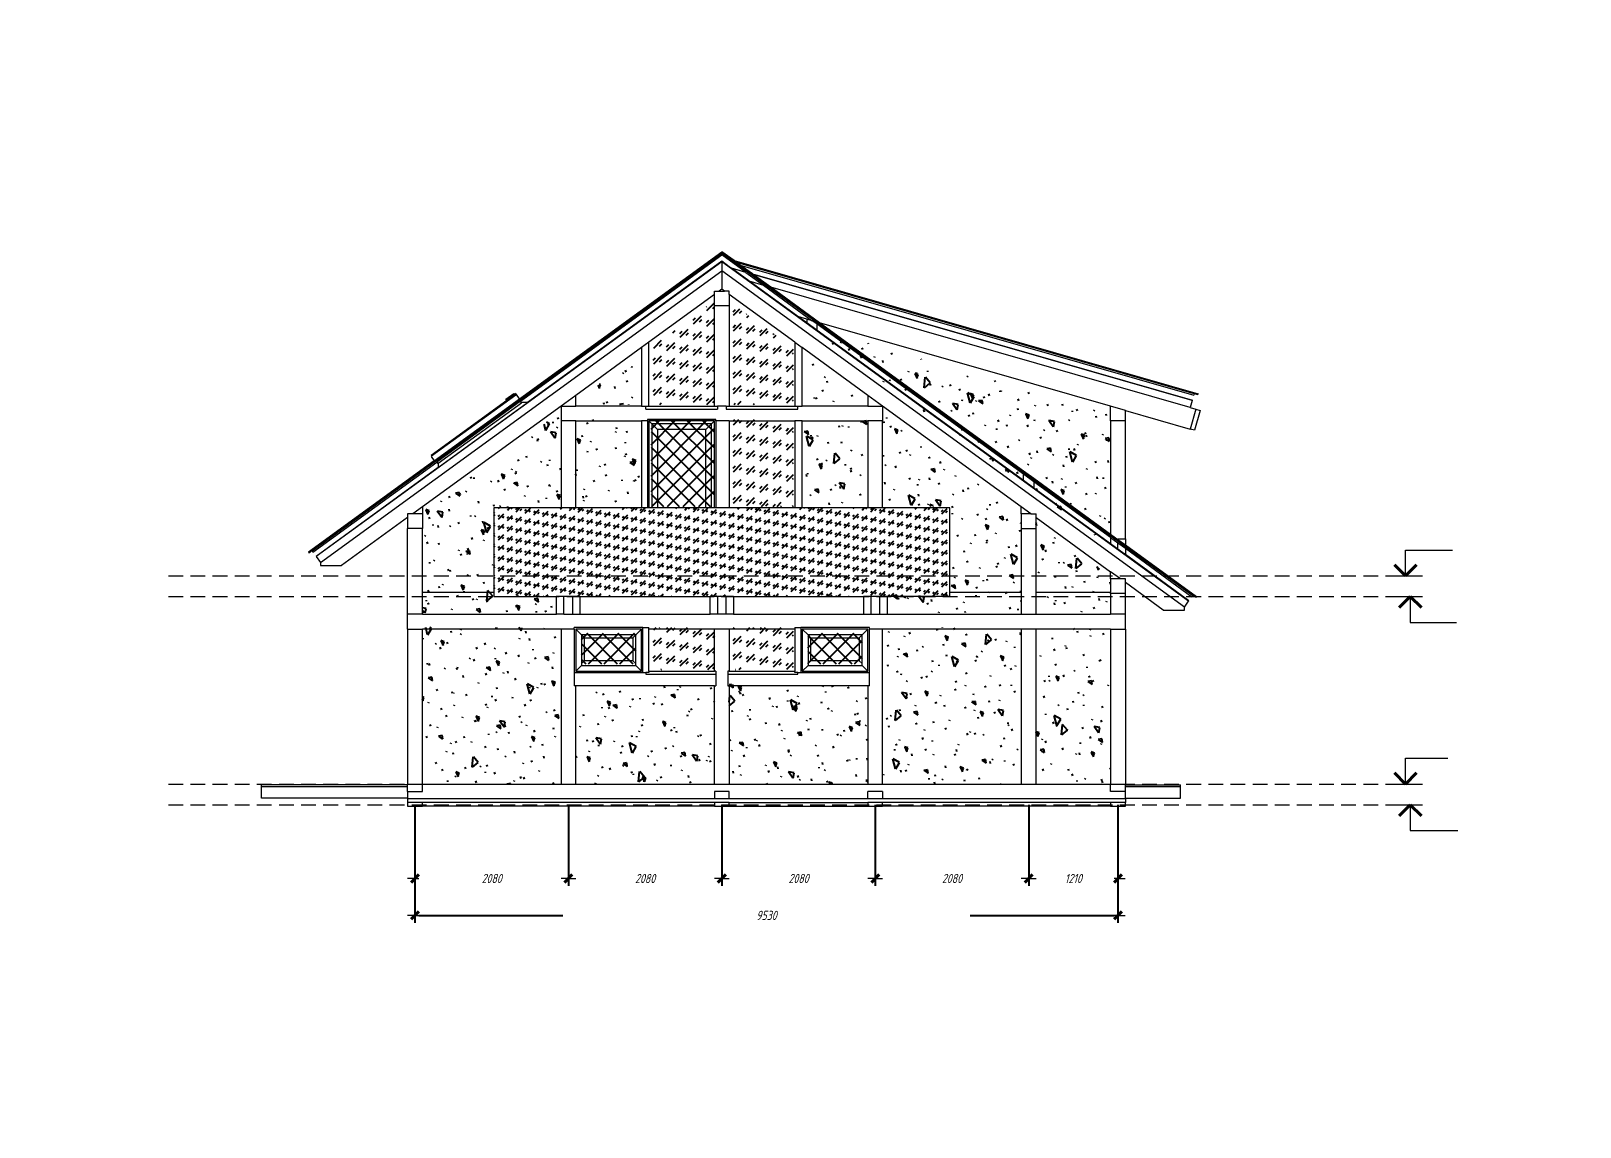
# Model space of a CAD drawing. Header units: millimetres. Extents: x 0 to 6720, y 0 to 297.
# Drawn here: x 3780 to 4200, y 0 to 297 of the extents above; entities that cross this region are included whole.
import ezdxf

# ---------------------------------------------------------------- set-up
doc = ezdxf.new("R2010")
doc.units = ezdxf.units.MM
for name, pattern in [('K5LT32768', [0]), ('K5LT_BASIC', [0]), ('K5LT_DASHED', [6, 4, -2]), ('K5LT_THIN', [0])]:
    doc.linetypes.add(name, pattern=pattern)
doc.layers.add('Системный слой', color=7, linetype='Continuous')
doc.styles.add('KDIMTEXTSTYLE', font='GOST_AU.SHX', dxfattribs={"width": 0.96, "oblique": 15, "height": 5})
doc.styles.add('KTEXTSTYLE', font='GOST_AU.SHX', dxfattribs={"width": 0.96, "height": 5})
doc.dimstyles.new('KDIMSTYLE (0.02)', dxfattribs={"dimtxt": 5, "dimasz": 1, "dimexe": 2, "dimexo": 0, "dimgap": 1, "dimtad": 1, "dimlfac": 50, "dimtxsty": 'KDIMTEXTSTYLE', "dimsah": 1, "dimcen": 0, "dimdle": 1, "dimadec": 0, "dimazin": 0, "dimtfac": 0.667, "dimtmove": 0, "dimatfit": 3, "dimfxl": 0, "dimtvp": 1, "dimtolj": 1, "dimtzin": 0, "dimarcsym": 0})

msp = doc.modelspace()

# ---------------------------------------------------------------- blocks, each defined once
blk = doc.blocks.new('U59')
at = {"layer": 'Системный слой', "color": 7, "linetype": 'K5LT32768', "lineweight": 18}
for p, q in [((3856.17, 156.18), (3967.32, 236.93)), ((3856.23, 156.1), (3967.32, 236.81)), ((3912.48, 197.34), (3967.32, 237.18)), ((3912.73, 196.65), (3967.32, 236.32)), ((3967.32, 237.18), (3967.32, 236.93)), ((3970.62, 234.78), (3967.32, 237.18)), ((3967.32, 236.93), (3967.32, 236.81)), ((4095.07, 144.12), (3967.32, 236.93)), ((3967.32, 236.81), (4095.01, 144.04)), ((3967.32, 236.81), (3967.32, 236.32)), ((3973.62, 231.74), (3967.32, 236.32)), ((3967.32, 234.46), (3857.34, 154.56)), ((3858.52, 152.94), (3967.32, 231.99)), ((3967.32, 234.59), (3914.6, 196.29)), ((3967.32, 234.59), (3967.32, 234.46)), ((3969.69, 232.86), (3967.32, 234.59)), ((3967.32, 234.46), (3967.32, 231.99)), ((4093.89, 142.5), (3967.32, 234.46)), ((3967.32, 231.99), (3967.32, 227.05)), ((4092.72, 140.88), (3967.32, 231.99)), ((3969.69, 232.86), (3973.62, 231.74)), ((3969.92, 232.69), (3969.69, 232.86)), ((3973.86, 231.56), (3969.92, 232.69)), ((3974.65, 229.26), (3969.92, 232.69)), ((3970.62, 234.78), (4096.44, 198.7)), ((3971.1, 234.44), (3970.62, 234.78)), ((3971.1, 234.44), (4095.42, 198.79)), ((3971.33, 234.27), (3971.1, 234.44)), ((4095.39, 198.69), (3971.33, 234.27)), ((3972.28, 233.58), (3971.33, 234.27)), ((3972.28, 233.58), (4095.28, 198.31)), ((3975.59, 231.17), (3972.28, 233.58)), ((3973.62, 231.74), (3973.86, 231.56)), ((3973.86, 231.56), (3978.59, 228.13)), ((3975.59, 231.17), (4094.9, 196.96)), ((3975.83, 231), (3975.59, 231.17)), ((3967.32, 227.05), (3966.62, 226.54)), ((3968.01, 226.54), (3967.32, 227.05)), ((3974.65, 229.26), (3978.59, 228.13)), ((3987.9, 219.63), (3974.65, 229.26)), ((4094.87, 196.86), (3975.83, 231)), ((3980.56, 227.56), (3975.83, 231)), ((3978.59, 228.13), (3991.84, 218.5)), ((3993.8, 217.94), (3980.56, 227.56)), ((4094.32, 194.94), (3980.56, 227.56)), ((3965.32, 225.59), (3947.52, 212.66)), ((3965.32, 225.59), (3965.32, 226.54)), ((3965.32, 226.54), (3966.62, 226.54)), ((3965.32, 222.54), (3965.32, 225.59)), ((3966.62, 226.54), (3968.01, 226.54)), ((3969.32, 226.54), (3968.01, 226.54)), ((3969.32, 225.59), (3969.32, 226.54)), ((3987.12, 212.66), (3969.32, 225.59)), ((3969.32, 225.59), (3969.32, 222.54)), ((3965.32, 195.34), (3965.32, 222.54)), ((3969.32, 222.54), (3965.32, 222.54)), ((3969.32, 222.54), (3969.32, 195.34)), ((3990.32, 218.94), (3987.9, 219.63)), ((3990.32, 217.88), (3987.9, 219.63)), ((3990.32, 218.94), (3990.32, 217.88)), ((3991.84, 218.5), (3990.32, 218.94)), ((3993.12, 217.57), (3991.84, 218.5)), ((3993.12, 215.84), (3990.32, 217.88)), ((3993.12, 215.84), (3993.12, 217.57)), ((4049.12, 176.89), (3993.12, 217.57)), ((4049.12, 175.15), (3993.12, 215.84)), ((4049.12, 202.08), (3993.8, 217.94)), ((4049.12, 177.75), (3993.8, 217.94)), ((3945.52, 211.21), (3927.72, 198.27)), ((3947.52, 212.66), (3945.52, 211.21)), ((3945.52, 211.21), (3945.52, 195.34)), ((3947.52, 195.34), (3947.52, 212.66)), ((3987.12, 212.66), (3987.12, 195.34)), ((3987.12, 212.66), (3989.12, 211.21)), ((3989.12, 195.34), (3989.12, 211.21)), ((4006.92, 198.27), (3989.12, 211.21)), ((4051.92, 201.27), (4049.12, 202.08)), ((3888.63, 181.84), (3911.44, 198.42)), ((3908.76, 197.21), (3910.93, 198.78)), ((3911.33, 198.58), (3909, 196.89)), ((3910.93, 198.78), (3911.05, 198.62)), ((3911.05, 198.62), (3911.37, 198.86)), ((3911.33, 198.58), (3911.49, 198.7)), ((3911.44, 198.42), (3911.33, 198.58)), ((3911.37, 198.86), (3911.49, 198.7)), ((3911.47, 198.38), (3911.44, 198.42)), ((3911.63, 198.5), (3911.47, 198.38)), ((3911.49, 198.7), (3911.63, 198.5)), ((3912.48, 197.34), (3911.63, 198.5)), ((3927.72, 198.27), (3923.72, 195.37)), ((3927.72, 195.34), (3927.72, 198.27)), ((4010.92, 195.37), (4006.92, 198.27)), ((4006.92, 198.27), (4006.92, 195.34)), ((4072.72, 195.31), (4051.92, 201.27)), ((4095.39, 198.69), (4095.28, 198.31)), ((4095.42, 198.79), (4095.39, 198.69)), ((4095.42, 198.79), (4096.38, 198.51)), ((4096.44, 198.7), (4096.38, 198.51)), ((3923.72, 195.37), (3886.12, 168.05)), ((3909, 196.89), (3888.51, 182)), ((3889.34, 180.53), (3912.48, 197.34)), ((3912.73, 196.65), (3890.07, 180.19)), ((3890.43, 178.72), (3914.6, 196.29)), ((3890.43, 179.88), (3913, 196.28)), ((3909, 196.89), (3908.76, 197.21)), ((3913, 196.28), (3912.73, 196.65)), ((3914.6, 196.29), (3913, 196.29)), ((3913, 196.29), (3913, 196.28)), ((3923.72, 195.37), (3923.72, 195.34)), ((3923.72, 195.34), (3927.72, 195.34)), ((3923.72, 195.34), (3923.72, 191.34)), ((3945.52, 195.34), (3927.72, 195.34)), ((3945.52, 195.34), (3946.72, 195.34)), ((3946.72, 194.54), (3946.72, 195.34)), ((3946.72, 195.34), (3947.52, 195.34)), ((3946.72, 194.54), (3966.12, 194.54)), ((3947.52, 195.34), (3965.32, 195.34)), ((3965.32, 195.34), (3966.12, 195.34)), ((3968.52, 195.34), (3966.12, 195.34)), ((3966.12, 195.34), (3966.12, 194.54)), ((3968.52, 195.34), (3968.52, 194.54)), ((3968.52, 195.34), (3969.32, 195.34)), ((3968.52, 194.54), (3987.92, 194.54)), ((3969.32, 195.34), (3987.12, 195.34)), ((3987.12, 195.34), (3987.92, 195.34)), ((3987.92, 194.54), (3987.92, 195.34)), ((3987.92, 195.34), (3989.12, 195.34)), ((4006.92, 195.34), (3989.12, 195.34)), ((4006.92, 195.34), (4010.92, 195.34)), ((4010.92, 195.34), (4010.92, 195.37)), ((4048.52, 168.05), (4010.92, 195.37)), ((4010.92, 195.34), (4010.92, 191.34)), ((4072.72, 191.34), (4072.72, 195.31)), ((4076.72, 194.16), (4072.72, 195.31)), ((4076.72, 194.16), (4094.32, 189.12)), ((4076.72, 191.34), (4076.72, 194.16)), ((4094.87, 196.86), (4094.32, 194.94)), ((4094.32, 194.94), (4095.86, 194.5)), ((4095.86, 194.5), (4094.32, 189.12)), ((4094.9, 196.96), (4094.87, 196.86)), ((4097.01, 194.17), (4095.47, 188.79)), ((4095.86, 194.5), (4097.01, 194.17)), ((3927.72, 191.34), (3923.72, 191.34)), ((3923.72, 191.34), (3923.72, 167.74)), ((3927.72, 167.74), (3927.72, 191.34)), ((3927.72, 191.34), (3945.52, 191.34)), ((3945.52, 191.34), (3945.52, 167.74)), ((3947.12, 191.34), (3945.52, 191.34)), ((3965.72, 191.74), (3947.12, 191.74)), ((3947.12, 191.74), (3947.12, 191.34)), ((3947.12, 191.34), (3947.12, 167.74)), ((3965.32, 191.34), (3947.52, 191.34)), ((3947.52, 191.34), (3947.52, 167.74)), ((3947.52, 191.34), (3948.32, 190.54)), ((3949.88, 188.98), (3948.32, 190.54)), ((3964.52, 190.54), (3948.32, 190.54)), ((3948.32, 190.54), (3948.32, 167.74)), ((3962.96, 188.98), (3964.52, 190.54)), ((3965.32, 191.34), (3964.52, 190.54)), ((3964.52, 167.74), (3964.52, 190.54)), ((3965.32, 167.74), (3965.32, 191.34)), ((3965.72, 191.34), (3965.72, 191.74)), ((3965.72, 191.34), (3965.72, 167.74)), ((3969.32, 191.34), (3965.72, 191.34)), ((3969.32, 191.34), (3969.32, 167.74)), ((3969.32, 191.34), (3987.12, 191.34)), ((3989.12, 191.34), (3987.12, 191.34)), ((3987.12, 191.34), (3987.12, 167.74)), ((3989.12, 167.74), (3989.12, 191.34)), ((3989.12, 191.34), (4006.92, 191.34)), ((4010.92, 191.34), (4006.92, 191.34)), ((4006.92, 191.34), (4006.92, 167.74)), ((4010.92, 167.74), (4010.92, 191.34)), ((4072.72, 191.34), (4072.72, 160.6)), ((4076.72, 191.34), (4072.72, 191.34)), ((4076.72, 159.34), (4076.72, 191.34)), ((4095.47, 188.79), (4094.32, 189.12)), ((3962.96, 188.98), (3949.88, 188.98)), ((3949.88, 188.98), (3949.88, 167.74)), ((3962.96, 167.74), (3962.96, 188.98)), ((3888.65, 181.81), (3888.49, 181.69)), ((3888.49, 181.69), (3889.34, 180.53)), ((3888.51, 182), (3888.63, 181.84)), ((3888.65, 181.81), (3888.63, 181.84)), ((3889.34, 180.53), (3855.24, 155.75)), ((3856.46, 155.77), (3890.07, 180.19)), ((3890.43, 178.72), (3857.28, 154.64)), ((3890.07, 180.19), (3890.34, 179.82)), ((3890.34, 179.82), (3890.43, 179.88)), ((3890.43, 179.88), (3890.43, 178.72)), ((4051.92, 175.72), (4049.12, 177.75)), ((4049.12, 175.15), (4049.12, 176.89)), ((4051.92, 174.85), (4049.12, 176.89)), ((4051.92, 173.12), (4049.12, 175.15)), ((4072.72, 160.6), (4051.92, 175.72)), ((4051.92, 174.85), (4051.92, 173.12)), ((4072.72, 159.74), (4051.92, 174.85)), ((4072.72, 158.01), (4051.92, 173.12)), ((3886.12, 168.05), (3883.49, 166.14)), ((3886.12, 168.05), (3886.12, 166.14)), ((4048.52, 166.14), (4048.52, 168.05)), ((4051.14, 166.14), (4048.52, 168.05)), ((3882.12, 165.14), (3864.22, 152.14)), ((3883.49, 166.14), (3882.12, 166.14)), ((3882.12, 166.14), (3882.12, 165.14)), ((3882.12, 165.14), (3882.12, 162.14)), ((3886.12, 166.14), (3883.49, 166.14)), ((3886.12, 166.14), (3886.12, 162.14)), ((3905.52, 167.74), (3905.52, 144.94)), ((3923.72, 167.74), (3905.52, 167.74)), ((3927.72, 167.74), (3923.72, 167.74)), ((3945.52, 167.74), (3927.72, 167.74)), ((3947.12, 167.74), (3945.52, 167.74)), ((3947.52, 167.74), (3947.12, 167.74)), ((3948.32, 167.74), (3947.52, 167.74)), ((3949.88, 167.74), (3948.32, 167.74)), ((3962.96, 167.74), (3949.88, 167.74)), ((3964.52, 167.74), (3962.96, 167.74)), ((3965.32, 167.74), (3964.52, 167.74)), ((3965.72, 167.74), (3965.32, 167.74)), ((3969.32, 167.74), (3965.72, 167.74)), ((3987.12, 167.74), (3969.32, 167.74)), ((3989.12, 167.74), (3987.12, 167.74)), ((4006.92, 167.74), (3989.12, 167.74)), ((4010.92, 167.74), (4006.92, 167.74)), ((4029.12, 167.74), (4010.92, 167.74)), ((4029.12, 144.94), (4029.12, 167.74)), ((4051.14, 166.14), (4048.52, 166.14)), ((4048.52, 166.14), (4048.52, 162.14)), ((4051.14, 166.14), (4052.52, 166.14)), ((4052.52, 165.14), (4052.52, 166.14)), ((4052.52, 162.14), (4052.52, 165.14)), ((4052.52, 165.14), (4072.72, 150.47)), ((3886.12, 162.14), (3882.12, 162.14)), ((3882.12, 138.94), (3882.12, 162.14)), ((3886.12, 144.94), (3886.12, 162.14)), ((4048.52, 162.14), (4052.52, 162.14)), ((4048.52, 162.14), (4048.52, 144.94)), ((4052.52, 144.94), (4052.52, 162.14)), ((4074.72, 159.15), (4072.72, 160.6)), ((4072.72, 159.74), (4074.72, 158.29)), ((4072.72, 159.74), (4072.72, 158.01)), ((3855.24, 155.75), (3855.36, 155.59)), ((3855.36, 155.59), (3856.17, 156.18)), ((3856.17, 156.18), (3856.23, 156.1)), ((3856.23, 156.1), (3856.46, 155.77)), ((4074.72, 156.56), (4072.72, 158.01)), ((4074.72, 159.15), (4074.72, 159.34)), ((4074.72, 159.34), (4076.72, 159.34)), ((4076.72, 157.7), (4074.72, 159.15)), ((4074.72, 158.29), (4076.72, 156.83)), ((4074.72, 156.56), (4074.72, 158.29)), ((4076.39, 155.34), (4074.72, 156.56)), ((4076.72, 159.34), (4076.72, 157.7)), ((4096, 143.69), (4076.72, 157.7)), ((4076.72, 156.83), (4076.72, 155.34)), ((4076.72, 156.83), (4094.77, 143.71)), ((3857.28, 154.64), (3857.34, 154.56)), ((3857.34, 154.56), (3858.52, 152.94)), ((3858.52, 152.94), (3858.52, 152.14)), ((3858.52, 152.14), (3864.22, 152.14)), ((4076.72, 155.34), (4076.39, 155.34)), ((4076.72, 155.1), (4076.39, 155.34)), ((4076.72, 155.1), (4076.72, 155.34)), ((4093.95, 142.58), (4076.72, 155.1)), ((4072.72, 148.54), (4072.72, 150.47)), ((4075.37, 148.54), (4072.72, 150.47)), ((4075.37, 148.54), (4072.72, 148.54)), ((4072.72, 148.54), (4072.72, 144.94)), ((4076.72, 148.54), (4075.37, 148.54)), ((4076.72, 147.56), (4076.72, 148.54)), ((4087.01, 140.08), (4076.72, 147.56)), ((4076.72, 144.54), (4076.72, 147.56)), ((3886.12, 144.94), (3905.52, 144.94)), ((3886.12, 138.94), (3886.12, 144.94)), ((3905.52, 144.94), (3905.52, 143.74)), ((3905.52, 143.74), (3922.52, 143.74)), ((3922.52, 138.94), (3922.52, 143.74)), ((3924.52, 143.74), (3922.52, 143.74)), ((3924.52, 138.94), (3924.52, 143.74)), ((3926.92, 143.74), (3924.52, 143.74)), ((3926.92, 138.94), (3926.92, 143.74)), ((3928.92, 143.74), (3926.92, 143.74)), ((3928.92, 138.94), (3928.92, 143.74)), ((3928.92, 143.74), (3964.12, 143.74)), ((3964.12, 138.94), (3964.12, 143.74)), ((3966.12, 143.74), (3964.12, 143.74)), ((3966.12, 143.74), (3966.12, 138.94)), ((3968.52, 143.74), (3966.12, 143.74)), ((3968.52, 138.94), (3968.52, 143.74)), ((3970.52, 143.74), (3968.52, 143.74)), ((3970.52, 143.74), (3970.52, 138.94)), ((3970.52, 143.74), (4005.72, 143.74)), ((4005.72, 143.74), (4005.72, 138.94)), ((4007.72, 143.74), (4005.72, 143.74)), ((4007.72, 143.74), (4007.72, 138.94)), ((4010.12, 143.74), (4007.72, 143.74)), ((4010.12, 138.94), (4010.12, 143.74)), ((4012.12, 143.74), (4010.12, 143.74)), ((4012.12, 143.74), (4012.12, 138.94)), ((4029.12, 143.74), (4012.12, 143.74)), ((4029.12, 144.94), (4048.52, 144.94)), ((4029.12, 143.74), (4029.12, 144.94)), ((4048.52, 144.94), (4048.52, 138.94)), ((4052.52, 144.94), (4072.72, 144.94)), ((4052.52, 138.94), (4052.52, 144.94)), ((4072.72, 144.54), (4072.72, 144.94)), ((4072.72, 144.54), (4072.72, 138.94)), ((4076.72, 144.54), (4072.72, 144.54)), ((4076.72, 138.94), (4076.72, 144.54)), ((4094.77, 143.71), (4095.01, 144.04)), ((4095.01, 144.04), (4095.07, 144.12)), ((4095.88, 143.53), (4095.07, 144.12)), ((4095.88, 143.53), (4096, 143.69)), ((3886.12, 138.94), (3882.12, 138.94)), ((3882.12, 134.94), (3882.12, 138.94)), ((3886.12, 138.94), (3922.52, 138.94)), ((3924.52, 138.94), (3922.52, 138.94)), ((3924.52, 138.94), (3926.92, 138.94)), ((3926.92, 138.94), (3928.92, 138.94)), ((3928.92, 138.94), (3964.12, 138.94)), ((3966.12, 138.94), (3964.12, 138.94)), ((3968.52, 138.94), (3966.12, 138.94)), ((3970.52, 138.94), (3968.52, 138.94)), ((3970.52, 138.94), (4005.72, 138.94)), ((4005.72, 138.94), (4007.72, 138.94)), ((4007.72, 138.94), (4010.12, 138.94)), ((4010.12, 138.94), (4012.12, 138.94)), ((4012.12, 138.94), (4048.52, 138.94)), ((4048.52, 138.94), (4052.52, 138.94)), ((4052.52, 138.94), (4072.72, 138.94)), ((4076.72, 138.94), (4072.72, 138.94)), ((4076.72, 134.94), (4076.72, 138.94)), ((4087.01, 140.08), (4092.72, 140.08)), ((4092.72, 140.88), (4093.89, 142.5)), ((4092.72, 140.08), (4092.72, 140.88)), ((4093.89, 142.5), (4093.95, 142.58)), ((3882.12, 134.94), (3886.12, 134.94)), ((3882.12, 134.94), (3882.12, 92.94)), ((3886.12, 92.94), (3886.12, 134.94)), ((3923.72, 134.94), (3886.12, 134.94)), ((3927.32, 134.94), (3923.72, 134.94)), ((3923.72, 134.94), (3923.72, 92.94)), ((3927.32, 134.94), (3927.32, 135.34)), ((3945.92, 135.34), (3927.32, 135.34)), ((3927.32, 134.94), (3927.32, 123.14)), ((3945.52, 134.94), (3927.72, 134.94)), ((3927.72, 134.94), (3927.72, 123.54)), ((3929.28, 133.38), (3927.72, 134.94)), ((3943.96, 133.38), (3945.52, 134.94)), ((3945.52, 123.54), (3945.52, 134.94)), ((3945.92, 135.34), (3947.52, 135.34)), ((3945.92, 123.14), (3945.92, 135.34)), ((3947.52, 134.94), (3947.52, 135.34)), ((3947.52, 123.54), (3947.52, 134.94)), ((3965.32, 134.94), (3947.52, 134.94)), ((3965.32, 123.54), (3965.32, 134.94)), ((3969.32, 134.94), (3965.32, 134.94)), ((3969.32, 134.94), (3969.32, 123.54)), ((3987.12, 134.94), (3969.32, 134.94)), ((3987.12, 135.34), (3987.12, 134.94)), ((3987.12, 135.34), (3988.72, 135.34)), ((3987.12, 134.94), (3987.12, 123.54)), ((3988.72, 135.34), (3988.72, 123.14)), ((4007.32, 135.34), (3988.72, 135.34)), ((4006.92, 134.94), (3989.12, 134.94)), ((3989.12, 134.94), (3989.12, 123.54)), ((3990.68, 133.38), (3989.12, 134.94)), ((4005.36, 133.38), (4006.92, 134.94)), ((4006.92, 123.54), (4006.92, 134.94)), ((4007.32, 134.94), (4007.32, 135.34)), ((4010.92, 134.94), (4007.32, 134.94)), ((4007.32, 123.14), (4007.32, 134.94)), ((4010.92, 92.94), (4010.92, 134.94)), ((4048.52, 134.94), (4010.92, 134.94)), ((4052.52, 134.94), (4048.52, 134.94)), ((4048.52, 134.94), (4048.52, 92.94)), ((4052.52, 92.94), (4052.52, 134.94)), ((4072.72, 134.94), (4052.52, 134.94)), ((4072.72, 134.94), (4076.72, 134.94)), ((4072.72, 134.94), (4072.72, 92.94)), ((4076.72, 134.94), (4076.72, 92.94)), ((3943.96, 133.38), (3929.28, 133.38)), ((3929.28, 133.38), (3930.08, 132.58)), ((3929.28, 133.38), (3929.28, 125.56)), ((3930.08, 126.36), (3930.08, 132.58)), ((3930.08, 132.58), (3943.16, 132.58)), ((3943.96, 133.38), (3943.16, 132.58)), ((3943.16, 132.58), (3943.16, 126.36)), ((3943.96, 125.56), (3943.96, 133.38)), ((4005.36, 133.38), (3990.68, 133.38)), ((3990.68, 133.38), (3991.48, 132.58)), ((3990.68, 133.38), (3990.68, 125.56)), ((3991.48, 126.36), (3991.48, 132.58)), ((3991.48, 132.58), (4004.56, 132.58)), ((4005.36, 133.38), (4004.56, 132.58)), ((4004.56, 132.58), (4004.56, 126.36)), ((4005.36, 125.56), (4005.36, 133.38)), ((3929.28, 125.56), (3930.08, 126.36)), ((3943.16, 126.36), (3930.08, 126.36)), ((3943.96, 125.56), (3943.16, 126.36)), ((3990.68, 125.56), (3991.48, 126.36)), ((4004.56, 126.36), (3991.48, 126.36)), ((4005.36, 125.56), (4004.56, 126.36)), ((3927.32, 123.14), (3927.32, 119.54)), ((3927.32, 123.14), (3945.92, 123.14)), ((3929.28, 125.1), (3927.72, 123.54)), ((3927.72, 123.54), (3945.52, 123.54)), ((3929.28, 125.56), (3929.28, 125.1)), ((3929.28, 125.1), (3943.96, 125.1)), ((3943.96, 125.1), (3943.96, 125.56)), ((3943.96, 125.1), (3945.52, 123.54)), ((3945.92, 123.14), (3946.72, 123.14)), ((3946.72, 123.14), (3946.72, 122.74)), ((3947.52, 123.14), (3946.72, 123.14)), ((3946.72, 122.74), (3965.72, 122.74)), ((3947.52, 123.54), (3965.32, 123.54)), ((3947.52, 123.54), (3947.52, 123.14)), ((3965.72, 123.54), (3965.32, 123.54)), ((3965.72, 123.54), (3965.72, 122.74)), ((3965.72, 122.74), (3965.72, 119.54)), ((3969.32, 123.54), (3968.92, 123.54)), ((3968.92, 123.54), (3968.92, 122.74)), ((3968.92, 122.74), (3987.92, 122.74)), ((3968.92, 122.74), (3968.92, 119.54)), ((3969.32, 123.54), (3987.12, 123.54)), ((3987.12, 123.14), (3987.12, 123.54)), ((3987.92, 123.14), (3987.12, 123.14)), ((3987.92, 122.74), (3987.92, 123.14)), ((3987.92, 123.14), (3988.72, 123.14)), ((3988.72, 123.14), (4007.32, 123.14)), ((3990.68, 125.1), (3989.12, 123.54)), ((3989.12, 123.54), (4006.92, 123.54)), ((3990.68, 125.56), (3990.68, 125.1)), ((3990.68, 125.1), (4005.36, 125.1)), ((4005.36, 125.1), (4005.36, 125.56)), ((4005.36, 125.1), (4006.92, 123.54)), ((4007.32, 119.54), (4007.32, 123.14)), ((3927.72, 119.54), (3927.32, 119.54)), ((3927.72, 92.94), (3927.72, 119.54)), ((3965.32, 119.54), (3927.72, 119.54)), ((3965.32, 119.54), (3965.72, 119.54)), ((3965.32, 92.94), (3965.32, 119.54)), ((3968.92, 119.54), (3969.32, 119.54)), ((3969.32, 119.54), (3969.32, 92.94)), ((4006.92, 119.54), (3969.32, 119.54)), ((4007.32, 119.54), (4006.92, 119.54)), ((4006.92, 119.54), (4006.92, 92.94)), ((3882.12, 92.7), (3842.52, 92.7)), ((3842.52, 92.14), (3842.52, 92.7)), ((3882.12, 92.94), (3886.12, 92.94)), ((3882.12, 92.94), (3882.12, 92.7)), ((3882.12, 92.14), (3882.12, 92.7)), ((3886.12, 90.94), (3886.12, 92.94)), ((3886.12, 92.94), (3923.72, 92.94)), ((3923.72, 92.94), (3927.72, 92.94)), ((3927.72, 92.94), (3965.32, 92.94)), ((3965.32, 92.94), (3969.32, 92.94)), ((3969.32, 92.94), (4006.92, 92.94)), ((4006.92, 92.94), (4010.92, 92.94)), ((4010.92, 92.94), (4048.52, 92.94)), ((4048.52, 92.94), (4052.52, 92.94)), ((4052.52, 92.94), (4072.72, 92.94)), ((4072.72, 92.94), (4076.72, 92.94)), ((4072.72, 90.94), (4072.72, 92.94)), ((4076.72, 92.7), (4076.72, 92.94)), ((4076.72, 92.7), (4091.72, 92.7)), ((4076.72, 92.14), (4076.72, 92.7)), ((4091.72, 92.14), (4091.72, 92.7)), ((3882.12, 92.14), (3842.52, 92.14)), ((3842.52, 89.14), (3842.52, 92.14)), ((3882.12, 89.14), (3842.52, 89.14)), ((3882.12, 90.94), (3882.12, 92.14)), ((3882.12, 90.94), (3886.12, 90.94)), ((3882.12, 90.94), (3882.12, 89.14)), ((3882.12, 89.14), (3882.12, 88.94)), ((3882.12, 88.94), (3882.12, 87.94)), ((3965.32, 88.94), (3882.12, 88.94)), ((3969.32, 90.94), (3965.32, 90.94)), ((3965.32, 90.94), (3965.32, 88.94)), ((3969.32, 88.94), (3965.32, 88.94)), ((3969.32, 88.94), (3969.32, 90.94)), ((4006.92, 88.94), (3969.32, 88.94)), ((4010.92, 90.94), (4006.92, 90.94)), ((4006.92, 88.94), (4006.92, 90.94)), ((4010.92, 88.94), (4006.92, 88.94)), ((4010.92, 90.94), (4010.92, 88.94)), ((4076.72, 88.94), (4010.92, 88.94)), ((4076.72, 90.94), (4072.72, 90.94)), ((4091.72, 92.14), (4076.72, 92.14)), ((4076.72, 90.94), (4076.72, 92.14)), ((4076.72, 89.14), (4076.72, 90.94)), ((4076.72, 89.14), (4091.72, 89.14)), ((4076.72, 88.94), (4076.72, 89.14)), ((4076.72, 88.94), (4076.72, 87.94)), ((4091.72, 89.14), (4091.72, 92.14)), ((3886.12, 87.94), (3882.12, 87.94)), ((3882.12, 87.94), (3882.12, 86.94)), ((3882.12, 86.94), (3886.12, 86.94)), ((3886.12, 86.94), (3886.12, 87.94)), ((3965.32, 87.94), (3886.12, 87.94)), ((3965.32, 86.94), (3886.12, 86.94)), ((3969.32, 87.94), (3965.32, 87.94)), ((3965.32, 87.94), (3965.32, 86.94)), ((3965.32, 86.94), (3969.32, 86.94)), ((3969.32, 86.94), (3969.32, 87.94)), ((3969.32, 87.94), (4006.92, 87.94)), ((3969.32, 86.94), (4006.92, 86.94)), ((4010.92, 87.94), (4006.92, 87.94)), ((4006.92, 87.94), (4006.92, 86.94)), ((4006.92, 86.94), (4010.92, 86.94)), ((4010.92, 86.94), (4010.92, 87.94)), ((4072.72, 87.94), (4010.92, 87.94)), ((4072.72, 86.94), (4010.92, 86.94)), ((4076.72, 87.94), (4072.72, 87.94)), ((4072.72, 87.94), (4072.72, 86.94)), ((4072.72, 86.94), (4076.72, 86.94)), ((4076.72, 86.94), (4076.72, 87.94))]:
    blk.add_line(p, q, dxfattribs=at)
blk = doc.blocks.new('U74')
at = {"layer": 'Системный слой', "color": 7, "linetype": 'K5LT_THIN', "lineweight": 18}
for p, q in [((4152.66, 92.94), (4152.66, 99.94)), ((4152.66, 99.94), (4164.19, 99.94)), ((4147.42, 92.94), (4154.66, 92.94))]:
    blk.add_line(p, q, dxfattribs=at)
at = {"layer": 'Системный слой', "color": 5, "linetype": 'K5LT_BASIC', "lineweight": 40}
for p, q in [((4149.66, 95.94), (4152.66, 92.94)), ((4152.66, 92.94), (4155.66, 95.94))]:
    blk.add_line(p, q, dxfattribs=at)
blk = doc.blocks.new('U75')
at = {"layer": 'Системный слой', "color": 7, "linetype": 'K5LT_THIN', "lineweight": 18}
for p, q in [((4150.07, 87.34), (4155.99, 87.34)), ((4153.99, 87.34), (4153.99, 80.34)), ((4153.99, 80.34), (4166.83, 80.34))]:
    blk.add_line(p, q, dxfattribs=at)
at = {"layer": 'Системный слой', "color": 5, "linetype": 'K5LT_BASIC', "lineweight": 40}
for p, q in [((4153.99, 87.34), (4150.99, 84.34)), ((4156.99, 84.34), (4153.99, 87.34))]:
    blk.add_line(p, q, dxfattribs=at)
blk = doc.blocks.new('U76')
at = {"layer": 'Системный слой', "color": 7, "linetype": 'K5LT_THIN', "lineweight": 18}
for p, q in [((4152.66, 149.34), (4152.66, 156.34)), ((4152.66, 156.34), (4165.38, 156.34)), ((4147.42, 149.34), (4154.66, 149.34))]:
    blk.add_line(p, q, dxfattribs=at)
at = {"layer": 'Системный слой', "color": 5, "linetype": 'K5LT_BASIC', "lineweight": 40}
for p, q in [((4149.66, 152.34), (4152.66, 149.34)), ((4152.66, 149.34), (4155.66, 152.34))]:
    blk.add_line(p, q, dxfattribs=at)
blk = doc.blocks.new('U77')
at = {"layer": 'Системный слой', "color": 7, "linetype": 'K5LT_THIN', "lineweight": 18}
for p, q in [((4150.07, 143.74), (4155.99, 143.74)), ((4153.99, 143.74), (4153.99, 136.74)), ((4153.99, 136.74), (4166.5, 136.74))]:
    blk.add_line(p, q, dxfattribs=at)
at = {"layer": 'Системный слой', "color": 5, "linetype": 'K5LT_BASIC', "lineweight": 40}
for p, q in [((4153.99, 143.74), (4150.99, 140.74)), ((4156.99, 140.74), (4153.99, 143.74))]:
    blk.add_line(p, q, dxfattribs=at)
blk = doc.blocks.new('U73')
at = {"layer": 'Системный слой', "color": 7, "linetype": 'K5LT_DASHED', "lineweight": 18}
for p, q in [((3817.25, 149.34), (4157.25, 149.34)), ((3817.25, 143.74), (4157.25, 143.74)), ((3817.25, 92.94), (4157.25, 92.94)), ((3817.25, 87.34), (4157.25, 87.34))]:
    blk.add_line(p, q, dxfattribs=at)
at = {"layer": 'Системный слой'}
for name in ['U76', 'U77', 'U74', 'U75']:
    blk.add_blockref(name, (0, 0), dxfattribs=at)
blk = doc.blocks.new('KDIMARROW_03')
at = {"layer": 'Системный слой', "color": 0, "linetype": 'K5LT_BASIC', "lineweight": 40}
blk.add_line((-1.06, -1.06), (1.06, 1.06), dxfattribs=at)
at = {"layer": 'Системный слой', "color": 0, "linetype": 'K5LT_THIN', "lineweight": 18}
for q in [(-1, 0), (2, 0)]:
    blk.add_line((0, 0), q, dxfattribs=at)

# ---------------------------------------------------------------- dimensions: what is measured, and where the dimension line sits
at = {"layer": 'Системный слой', "color": 7}
for base, p1, p2, location in [((3925.71762, 67.34244), (3884.11762, 87.34244), (3925.71762, 87.34244), (3904.91762, 67.34244)), ((4074.71762, 57.34244), (3884.11762, 87.34244), (4074.71762, 87.34244), (3979.41762, 57.34244)), ((3967.31762, 67.34244), (3925.71762, 87.34244), (3967.31762, 87.34244), (3946.51762, 67.34244)), ((4008.91762, 67.34244), (3967.31762, 87.34244), (4008.91762, 87.34244), (3988.11762, 67.34244)), ((4050.51762, 67.34244), (4008.91762, 87.34244), (4050.51762, 87.34244), (4029.71762, 67.34244)), ((4074.71762, 67.34244), (4050.51762, 87.34244), (4074.71762, 87.34244), (4062.61762, 67.34244))]:
    msp.add_linear_dim(base=base, p1=p1, p2=p2, location=location, dimstyle='KDIMSTYLE (0.02)', override={"dimexo": 0, "dimpost": '\\H2.5;\\W0.965;\\Q15;<>', "dimblk1": 'KDIMARROW_03', "dimblk2": 'KDIMARROW_03', "dimse1": 0, "dimse2": 0, "dimclrt": 7, "dimtolj": 1}, dxfattribs=at).render()

# ---------------------------------------------------------------- hatches: boundary and pattern name
at = {"layer": 'Системный слой'}
h = msp.add_hatch(dxfattribs=at)
h.set_pattern_fill('', angle=45, style=0, pattern_type=0)
h.set_pattern_definition([(45, (0, 0), (4e-16, 4.2426407), [3, -2.1]), (45, (1.591, 0.5303), (4e-16, 4.2426407), [0.9, -4.2]), (45, (-0.106, 0.9546), (4e-16, 4.2426407), [0.9, -4.2])])
h.paths.add_polyline_path([(3969.31762, 220.84244), (3969.31762, 195.74244), (3986.71762, 195.74244), (3986.71762, 211.252), (3969.31762, 223.80007)])
h.paths.add_polyline_path([(3965.31762, 195.74244), (3965.31762, 220.84244), (3965.31752, 223.7995), (3947.91762, 211.2515), (3947.91762, 195.74244)])
h.paths.add_polyline_path([(3969.31762, 191.74244), (3969.31762, 168.14244), (3986.71762, 168.14244), (3986.71762, 191.74244)])
h.paths.add_polyline_path([(3986.71762, 135.34244), (3969.31762, 135.34244), (3969.31762, 123.94244), (3986.71762, 123.94244)])
h.paths.add_polyline_path([(3965.31762, 135.34244), (3947.91762, 135.34244), (3947.91762, 123.94244), (3965.31762, 123.94244)])
h = msp.add_hatch(dxfattribs=at)
h.set_pattern_fill('', angle=40, style=0, pattern_type=0)
h.set_pattern_definition([(40, (7.66, 6.428), (-20.5692, 24.51342), [2, -30]), (130, (9.193, 7.713), (-24.51342, -20.5692), [2, -30]), (85, (7.66, 6.428), (-20.56883, 24.51297), [2.828, -42.426]), (60, (9.193, 7.713), (-27.71281, 16), [2, -30]), (150, (10.192, 9.445), (-16, -27.71281), [2, -30]), (105, (9.193, 7.713), (-27.7123, 15.9997), [2.828, -42.426]), (80, (16.853, 14.141), (-26.0974, 4.60168), [1.5, -25]), (170, (17.114, 15.618), (-4.60168, -26.0974), [1.5, -25]), (125, (16.853, 14.141), (-26.09695, 4.6016), [2.121, -35.355]), (100, (-18.796, -15.771), (-15.756924, -2.77837), [1, -15]), (190, (-18.97, -14.787), (2.77837, -15.756924), [1, -15]), (145, (-18.796, -15.771), (-15.75733, -2.778442), [1.414, -21.213]), (70, (1.233, 14.088), (-15.03508, 5.47232), [1, -15]), (160, (1.575, 15.028), (-5.47232, -15.03508), [1, -15]), (115, (1.233, 14.088), (-15.03547, 5.472463), [1.414, -21.213]), (85, (0, 0), (-9.351857, 7.84492), [0.3, -10]), (65, (0, 0), (-2.4184476, 6.64463), [0.3, -10]), (105, (0, 0), (-6.1930747, 7.6580563), [0.5, -12]), (110, (0, 0), (-7.945929, 1.36463), [0.5, -7])])
h.paths.add_polyline_path([(3923.71762, 119.94244), (3923.71762, 123.94244), (3923.71762, 135.34244), (3886.11762, 135.34244), (3886.11762, 92.94244), (3923.71762, 92.94244)])
h.paths.add_polyline_path([(3965.31762, 119.94244), (3927.71762, 119.94244), (3927.71762, 92.94244), (3965.31762, 92.94244)])
h.paths.add_polyline_path([(3969.31762, 119.94244), (3969.31762, 92.94244), (4006.91762, 92.94244), (4006.91762, 119.94244)])
h.paths.add_polyline_path([(4010.91762, 119.94244), (4010.91762, 92.94244), (4048.51762, 92.94244), (4048.51762, 135.34244), (4010.91762, 135.34244), (4010.91762, 123.94244)])
h.paths.add_polyline_path([(4052.51762, 135.34244), (4052.51762, 92.94244), (4072.71762, 92.94244), (4072.71762, 135.34244)])
h.paths.add_polyline_path([(4052.51762, 139.34244), (4072.71762, 139.34244), (4072.71762, 143.34244), (4072.71762, 148.94244), (4073.1202, 148.94244), (4052.51776, 163.79998), (4052.51762, 160.98244)])
h.paths.add_polyline_path([(3993.21762, 214.66885), (4072.71762, 157.33713), (4072.71762, 193.10102), (3993.21762, 216.3745)])
h.paths.add_polyline_path([(4048.51762, 166.68468), (4010.91762, 193.80006), (4010.91762, 191.74244), (4010.91762, 168.14244), (4029.11762, 168.14244), (4029.11762, 144.14244), (4028.91762, 144.14244), (4012.91762, 144.14244), (4012.91762, 139.34244), (4048.51762, 139.34244), (4048.51762, 160.98244), (4048.51762, 166.58244)])
h.paths.add_polyline_path([(3923.71762, 193.80002), (3885.9765, 166.58244), (3886.11762, 166.58244), (3886.11762, 160.98244), (3886.11762, 139.34244), (3921.71762, 139.34244), (3921.71762, 144.14244), (3905.71762, 144.14244), (3905.51762, 144.14244), (3905.51762, 168.14244), (3923.71762, 168.14244), (3923.71762, 191.74244)])
h.paths.add_polyline_path([(3945.31762, 168.14244), (3945.31762, 191.74244), (3927.71762, 191.74244), (3927.71762, 168.14244)])
h.paths.add_polyline_path([(3945.31762, 195.74244), (3945.31762, 209.3765), (3927.71762, 196.6842), (3927.71762, 195.74244)])
h.paths.add_polyline_path([(4006.91762, 196.68468), (3989.31762, 209.37698), (3989.31762, 195.74244), (4006.91762, 195.74244)])
h.paths.add_polyline_path([(4006.91762, 168.14244), (4006.91762, 191.74244), (3989.31762, 191.74244), (3989.31762, 168.14244)])
h = msp.add_hatch(dxfattribs=at)
h.set_pattern_fill('', angle=45, style=0, pattern_type=0)
h.set_pattern_definition([(45, (0, 0), (-2.1213203, 2.1213203), []), (135, (0, 0), (-2.1213203, -2.1213203), [])])
h.paths.add_polyline_path([(3943.95762, 133.78244), (3929.27762, 133.78244), (3929.27762, 125.50244), (3943.95762, 125.50244)])
h.paths.add_polyline_path([(3990.67762, 125.50244), (4005.35762, 125.50244), (4005.35762, 133.78244), (3990.67762, 133.78244)])
h.paths.add_polyline_path([(3948.11762, 191.54244), (3948.11762, 168.14244), (3965.11762, 168.14244), (3965.11762, 191.54244)])
h = msp.add_hatch(dxfattribs=at)
h.set_pattern_fill('', angle=45, style=0, pattern_type=0)
h.set_pattern_definition([(45, (0, 0), (2e-16, 2.8284271), [2, -1.4]), (45, (1.0607, 0.3536), (2e-16, 2.8284271), [0.6, -2.8]), (45, (-0.0707, 0.6364), (2e-16, 2.8284271), [0.6, -2.8])])
h.paths.add_polyline_path([(3970.51762, 143.74244), (4005.71762, 143.74244), (4007.71762, 143.74244), (4010.11762, 143.74244), (4012.11762, 143.74244), (4029.11762, 143.74244), (4029.11762, 144.94244), (4029.11762, 167.74244), (4010.91762, 167.74244), (4006.91762, 167.74244), (3989.11762, 167.74244), (3987.11762, 167.74244), (3969.31762, 167.74244), (3965.71762, 167.74244), (3965.31762, 167.74244), (3964.51762, 167.74244), (3962.95762, 167.74244), (3949.87762, 167.74244), (3948.31762, 167.74244), (3947.51762, 167.74244), (3947.11762, 167.74244), (3945.51762, 167.74244), (3927.71762, 167.74244), (3923.71762, 167.74244), (3905.51762, 167.74244), (3905.51762, 144.94244), (3905.51762, 143.74244), (3922.51762, 143.74244), (3924.51762, 143.74244), (3926.91762, 143.74244), (3928.91762, 143.74244), (3964.11762, 143.74244), (3966.11762, 143.74244), (3968.51762, 143.74244)])

# ---------------------------------------------------------------- block references
for name in ['U59', 'U73']:
    msp.add_blockref(name, (0, 0), dxfattribs=at)

msp.set_redraw_order([(e.dxf.handle, doc.entitydb.next_handle()) for e in msp.query("TEXT MTEXT ATTDEF DIMENSION ARC_DIMENSION")])  # texts and dimensions are drawn at this point

doc.saveas('drawing.dxf')
